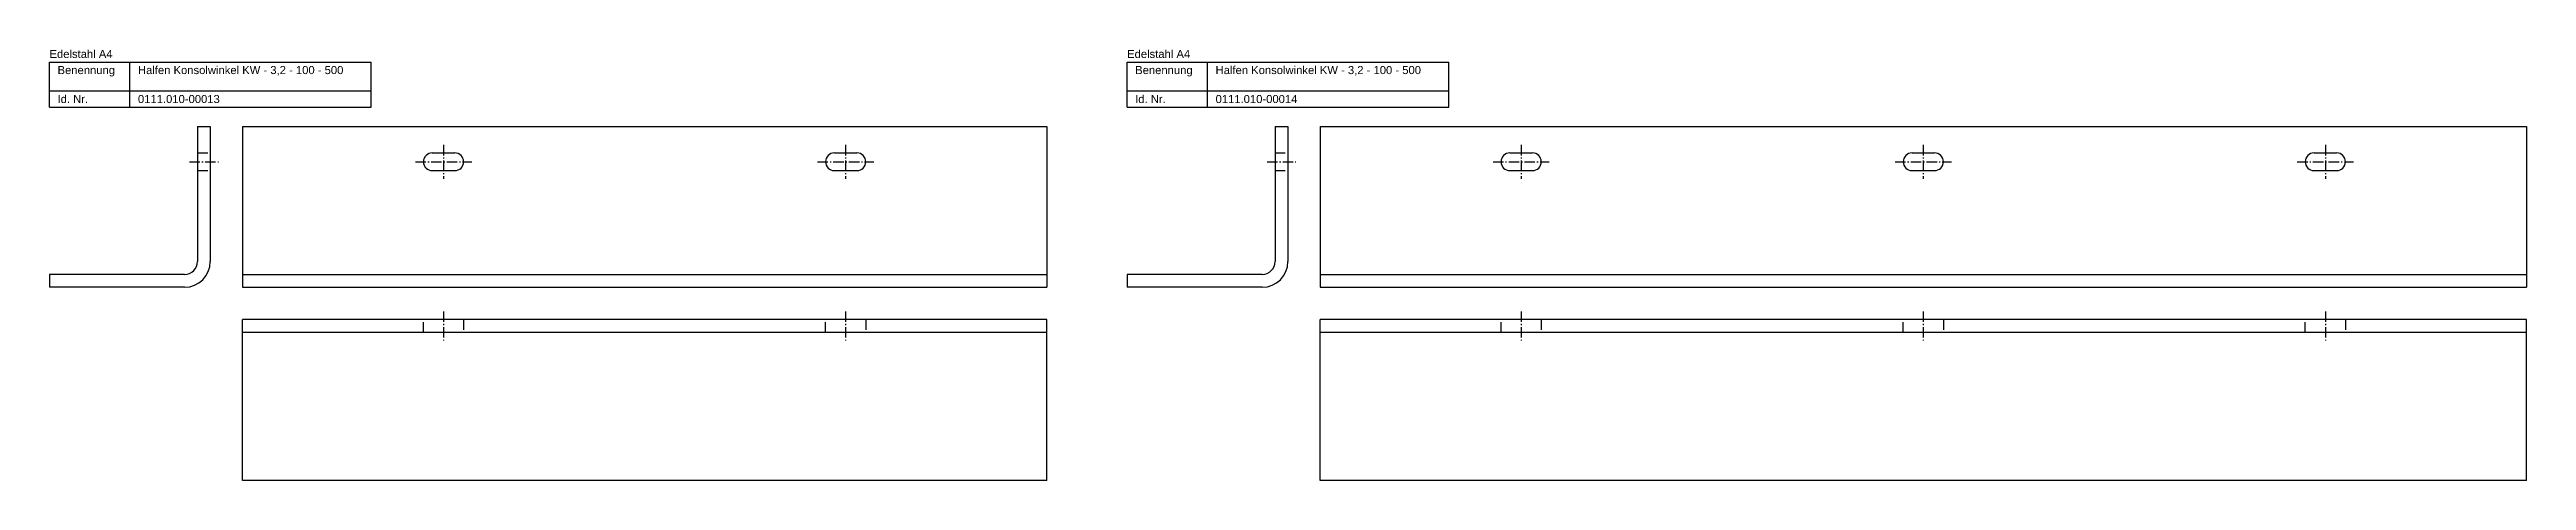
# Model space of a CAD drawing. Header units: millimetres. Extents: x 473 to 3243, y -1069 to 869.
# Drawn here: x 473 to 2013, y -719 to -451 of the extents above; entities that cross this region are included whole.
import ezdxf

# ---------------------------------------------------------------- set-up
doc = ezdxf.new("R2010")
doc.units = ezdxf.units.MM
doc.linetypes.add('MITTELLINIE', pattern=[0.977, 0.65, -0.13, 0.067, -0.13])
doc.linetypes.add('VERDECKT', pattern=[9.525, 6.35, -3.175])
doc.layers.add('HALFEN-KONSOLANKER', color=2, linetype='CONTINUOUS')
doc.styles.add('ARIAL50', font='ARIAL.TTF', dxfattribs={"height": 5})

msp = doc.modelspace()

# ---------------------------------------------------------------- texts
at = {"layer": 'HALFEN-KONSOLANKER', "style": 'ARIAL50'}
for s, p in [('Edelstahl A4', (473.1, -456.7)), ('Benennung', (478.1, -466.7)), ('Halfen Konsolwinkel KW - 3,2 - 100 - 500', (528.1, -466.7)), ('Edelstahl A4', (1143.1, -456.7)), ('Benennung', (1148.1, -466.7)), ('Halfen Konsolwinkel KW - 3,2 - 100 - 500', (1198.1, -466.7)), ('Id. Nr.', (478.1, -484.7)), ('0111.010-00013', (528.1, -484.7)), ('Id. Nr.', (1148.1, -484.7)), ('0111.010-00014', (1198.1, -484.7))]:
    msp.add_text(s, height=5, dxfattribs=at).set_placement(p)

# ---------------------------------------------------------------- linework, layer by layer
at = {"layer": 'HALFEN-KONSOLANKER'}
for p, q in [((473.1, -459.2), (673.1, -459.2)), ((473.1, -487.2), (473.1, -459.2)), ((523.1, -487.2), (523.1, -459.2)), ((673.1, -487.2), (673.1, -459.2)), ((1143.1, -459.2), (1343.1, -459.2)), ((1143.1, -487.2), (1143.1, -459.2)), ((1193.1, -487.2), (1193.1, -459.2)), ((1343.1, -487.2), (1343.1, -459.2)), ((473.1, -477.2), (673.1, -477.2)), ((1143.1, -477.2), (1343.1, -477.2)), ((473.1, -487.2), (673.1, -487.2)), ((1143.1, -487.2), (1343.1, -487.2)), ((565.1, -499.2), (565.1, -583.2)), ((565.1, -499.2), (573.1, -499.2)), ((573.1, -499.2), (573.1, -583.2)), ((593.1, -499.2), (593.1, -599.2)), ((593.1, -499.2), (1093.1, -499.2)), ((1093.1, -499.2), (1093.1, -599.2)), ((1235.1, -499.2), (1235.1, -583.2)), ((1235.1, -499.2), (1243.1, -499.2)), ((1243.1, -499.2), (1243.1, -583.2)), ((1263.1, -499.2), (2013.1, -499.2)), ((1263.1, -499.2), (1263.1, -599.2)), ((2013.1, -499.2), (2013.1, -599.2)), ((711.1, -515.7), (725.1, -515.7)), ((961.1, -515.7), (975.1, -515.7)), ((1381.1, -515.7), (1395.1, -515.7)), ((1631.1, -515.7), (1645.1, -515.7)), ((1881.1, -515.7), (1895.1, -515.7)), ((711.1, -526.7), (725.1, -526.7)), ((961.1, -526.7), (975.1, -526.7)), ((1381.1, -526.7), (1395.1, -526.7)), ((1631.1, -526.7), (1645.1, -526.7)), ((1881.1, -526.7), (1895.1, -526.7)), ((557.1, -591.2), (473.1, -591.2)), ((473.1, -591.2), (473.1, -599.2)), ((557.1, -599.2), (473.1, -599.2)), ((593.1, -591.2), (1093.1, -591.2)), ((593.1, -599.2), (1093.1, -599.2)), ((1227.1, -591.2), (1143.1, -591.2)), ((1143.1, -591.2), (1143.1, -599.2)), ((1227.1, -599.2), (1143.1, -599.2)), ((1263.1, -591.2), (2013.1, -591.2)), ((1263.1, -599.2), (2013.1, -599.2)), ((1093.1, -619.2), (593.1, -619.2)), ((593.1, -719.2), (593.1, -619.2)), ((1093.1, -627.2), (593.1, -627.2)), ((1093.1, -719.2), (1093.1, -619.2)), ((2013.1, -619.2), (1263.1, -619.2)), ((1263.1, -719.2), (1263.1, -619.2)), ((2013.1, -627.2), (1263.1, -627.2)), ((2013.1, -719.2), (2013.1, -619.2)), ((1093.1, -719.2), (593.1, -719.2)), ((2013.1, -719.2), (1263.1, -719.2))]:
    msp.add_line(p, q, dxfattribs=at)
at = {"layer": 'HALFEN-KONSOLANKER', "color": 1, "linetype": 'MITTELLINIE', "ltscale": 10}
for p, q in [((560.1, -521.2), (578.1, -521.2)), ((700.6, -521.2), (735.6, -521.2)), ((718.1, -510.7), (718.1, -531.7)), ((950.6, -521.2), (985.6, -521.2)), ((968.1, -510.7), (968.1, -531.7)), ((1230.1, -521.2), (1248.1, -521.2)), ((1370.6, -521.2), (1405.6, -521.2)), ((1388.1, -510.7), (1388.1, -531.7)), ((1620.6, -521.2), (1655.6, -521.2)), ((1638.1, -510.7), (1638.1, -531.7)), ((1870.6, -521.2), (1905.6, -521.2)), ((1888.1, -510.7), (1888.1, -531.7)), ((718.1, -614.2), (718.1, -632.2)), ((968.1, -614.2), (968.1, -632.2)), ((1388.1, -614.2), (1388.1, -632.2)), ((1638.1, -614.2), (1638.1, -632.2)), ((1888.1, -614.2), (1888.1, -632.2))]:
    msp.add_line(p, q, dxfattribs=at)
at = {"layer": 'HALFEN-KONSOLANKER', "color": 1, "linetype": 'VERDECKT'}
for p, q in [((565.1, -515.7), (573.1, -515.7)), ((1235.1, -515.7), (1243.1, -515.7)), ((565.1, -526.7), (573.1, -526.7)), ((1235.1, -526.7), (1243.1, -526.7)), ((705.6, -627.2), (705.6, -619.2)), ((730.6, -619.2), (730.6, -627.2)), ((955.6, -627.2), (955.6, -619.2)), ((980.6, -619.2), (980.6, -627.2)), ((1375.6, -627.2), (1375.6, -619.2)), ((1400.6, -619.2), (1400.6, -627.2)), ((1625.6, -627.2), (1625.6, -619.2)), ((1650.6, -619.2), (1650.6, -627.2)), ((1875.6, -627.2), (1875.6, -619.2)), ((1900.6, -619.2), (1900.6, -627.2))]:
    msp.add_line(p, q, dxfattribs=at)
at = {"layer": 'HALFEN-KONSOLANKER'}
for centre, radius, start, end in [((711.1, -521.2), 5.5, 90, 270), ((725.1, -521.2), 5.5, 270, 90), ((961.1, -521.2), 5.5, 90, 270), ((975.1, -521.2), 5.5, 270, 90), ((1381.1, -521.2), 5.5, 90, 270), ((1395.1, -521.2), 5.5, 270, 90), ((1631.1, -521.2), 5.5, 90, 270), ((1645.1, -521.2), 5.5, 270, 90), ((1881.1, -521.2), 5.5, 90, 270), ((1895.1, -521.2), 5.5, 270, 90), ((557.1, -583.2), 8, 270, 0), ((557.1, -583.2), 16, 270, 0), ((1227.1, -583.2), 16, 270, 0), ((1227.1, -583.2), 8, 270, 0)]:
    msp.add_arc(centre, radius, start, end, dxfattribs=at)

msp.set_redraw_order([(e.dxf.handle, doc.entitydb.next_handle()) for e in msp.query("TEXT MTEXT ATTDEF DIMENSION ARC_DIMENSION")])  # texts and dimensions are drawn at this point

doc.saveas('drawing.dxf')
